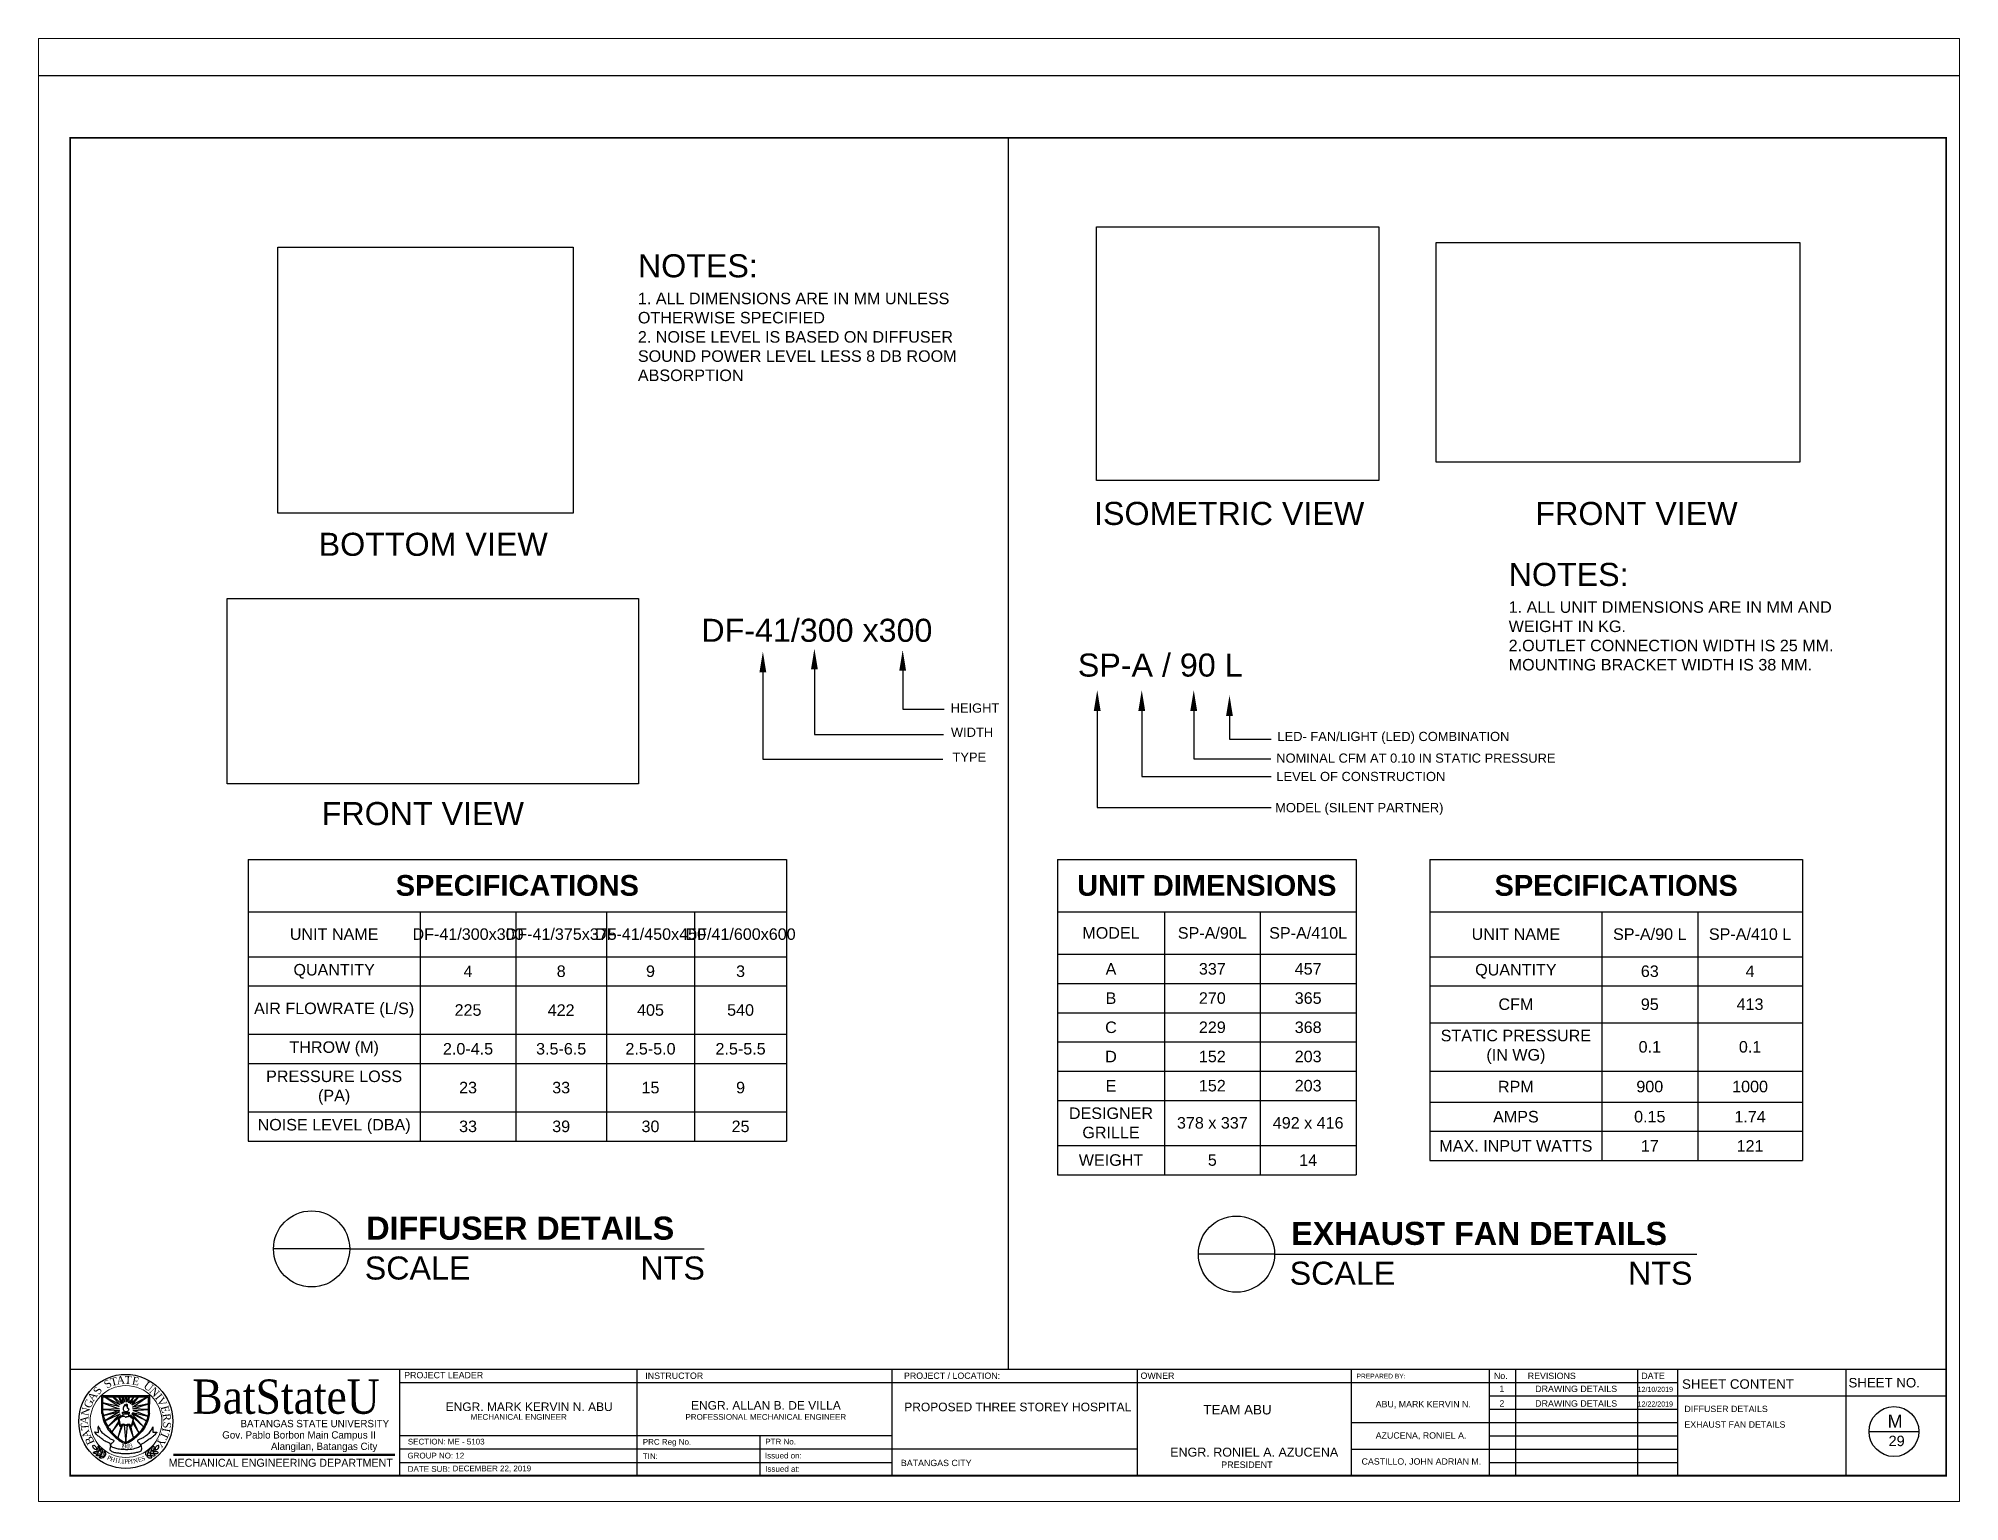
# Paper-space layout 'Layout1' of a CAD drawing. Header units: inches. Extents: x 1.05 to 9.45, y 0.8 to 7.2.
# The model-space entities are those that its viewports show. They can reach past a viewport. Long polylines and large blocks are cut down to what shows.
import ezdxf
from ezdxf import colors
from ezdxf.entities.mleader import LeaderData, LeaderLine
from ezdxf.enums import TextEntityAlignment as Align
from ezdxf.math import Vec2, Vec3

# ---------------------------------------------------------------- set-up
doc = ezdxf.new("R2010")
doc.units = ezdxf.units.IN
doc.header["$MEASUREMENT"] = 0
doc.layers.add('template', color=7, linetype='Continuous')
doc.styles.add('arial', font='arial.ttf')
doc.styles.add('CGOTHIC', font='GOTHIC.TTF')
doc.styles.add('GARAMOND', font='GARA.TTF')
picture_1 = doc.add_image_def('image1.png', size_in_pixel=(274, 247))
picture_2 = doc.add_image_def('image2.png', size_in_pixel=(433, 195))
picture_3 = doc.add_image_def('image3.png', size_in_pixel=(498, 448))
picture_4 = doc.add_image_def('image4.png', size_in_pixel=(713, 431))

psp = doc.layouts.get("Layout1")

msp = doc.modelspace()

# ---------------------------------------------------------------- texts
at = {"attachment_point": 1, "style": 'arial'}
for s, width, heights, insert, char_height in [('NOTES:\\P{\\H0.5x;1. ALL DIMENSIONS ARE IN MM UNLESS OTHERWISE SPECIFIED\\P2. NOISE LEVEL IS BASED ON DIFFUSER SOUND POWER LEVEL LESS 8 DB ROOM ABSORPTION}', 3.072624775464789, [1.656364629853305], (60.11244752817389, 35.36881248772174), 0.2), ('ISOMETRIC VIEW ', 2.641817863832955, [0], (64.06788148100259, 33.22074101061157), 0.2), ('FRONT VIEW', 2.641817863832955, [0], (67.89530196864911, 33.22037500832848), 0.2), ('BOTTOM VIEW ', 2.641817863832955, [0], (57.3442744824255, 32.95264291714641), 0.2), ('NOTES:\\P{\\H0.5x;1. ALL UNIT DIMENSIONS ARE IN MM AND WEIGHT IN KG.\\P2.OUTLET CONNECTION WIDTH IS 25 MM. MOUNTING BRACKET WIDTH IS 38 MM.}', 3.072624775464789, [1.656364629853305], (67.6632814329928, 32.6916214462001), 0.2), ('DF-41/300 x300', 2.653060464068432, [0], (60.66280197068413, 32.20676597281532), 0.2), ('SP-A / 90 L', 2.653060464068432, [0], (63.92728492166846, 31.90511284137938), 0.2), ('HEIGHT', 0.2, [0], (62.82417168760038, 31.47195619900453), 0.08), ('WIDTH', 0.6019956785757472, [0], (62.82700590077464, 31.26219136971787), 0.08), ('LED- FAN/LIGHT (LED) COMBINATION', 2.291184256944433, [0], (65.65812814104397, 31.22579087486913), 0.08), ('TYPE', 0.6019956785757472, [0], (62.84055234881426, 31.0457621266147), 0.08), ('NOMINAL CFM AT 0.10 IN STATIC PRESSURE', 2.541228746915806, [0], (65.64780749651563, 31.03788042514471), 0.08), ('LEVEL OF CONSTRUCTION', 1.529938109386734, [0], (65.64877345406246, 30.87863463794542), 0.08), ('FRONT VIEW', 2.321539277580314, [0], (57.37064441763245, 30.61710707394361), 0.2), ('MODEL (SILENT PARTNER)', 1.668851657067279, [0], (65.63837782415042, 30.60860921056393), 0.08), ('{\\fArial|b1|i0|c0|p34;DIFFUSER DETAILS}', 5.549897135456746, [0], (57.75766423732203, 27.0204719775116), 0.2), ('{\\fArial|b1|i0|c0|p34;EXHAUST FAN DETAILS}', 5.549897135456746, [0.2360657571164847], (65.77768240139144, 26.97525604616136), 0.2), ('SCALE                   NTS', 5.044561879278717, [0], (57.74403118413975, 26.6746246458929), 0.2), ('SCALE                          NTS', 5.044561879278717, [0], (65.76404934820917, 26.62940871454266), 0.2)]:
    msp.add_mtext_dynamic_manual_height_columns(s, width=width, gutter_width=1, heights=heights, dxfattribs=dict(at, insert=insert, char_height=char_height))
at = {"layer": 'template', "style": 'arial'}
for s, height, p in [('PROJECT LEADER', 0.05481516051081679, (58.085938708752, 25.61809326687905)), ('INSTRUCTOR', 0.05480365318206463, (60.17673379813323, 25.613212317827)), ('PROJECT / LOCATION:', 0.05480365318206463, (62.41967454912748, 25.613212317827)), ('PROJECT / LOCATION:', 0.05480365318206463, (62.41967454912748, 25.613212317827)), ('PROJECT / LOCATION:', 0.05480365318206463, (62.41967454912748, 25.613212317827)), ('OWNER', 0.05480365318206463, (64.47116390144396, 25.613212317827)), ('PREPARED BY: ', 0.04110273988654849, (66.34437043964726, 25.61639037461555)), ('No.', 0.05480365318206463, (67.53570597689134, 25.61180838437543)), ('REVISIONS', 0.05480365318206463, (67.82868934947959, 25.61180838437543)), ('DATE', 0.05480365318206463, (68.8131567260383, 25.61180838437543)), ('1', 0.05480365318206463, (67.58297937061934, 25.50010204405197)), ('DRAWING DETAILS', 0.05480365318206463, (67.89359552948667, 25.4992762073307)), ('12/10/2019', 0.0438429225456517, (68.78176074884283, 25.50013805903928)), ('SHEET CONTENT', 0.08220547977309696, (69.16694583543074, 25.52721758364646)), ('SHEET NO.', 0.08220547977309696, (70.61024992646793, 25.53863043218576)), ('ENGR. MARK KERVIN N. ABU', 0.07437126358779919, (58.44544219873154, 25.33384004862043)), ('ENGR. ALLAN B. DE VILLA', 0.07437126358779919, (60.57314783872783, 25.34602156921787)), ('PROPOSED THREE STOREY HOSPITAL', 0.07437126358779919, (62.42236483078875, 25.3323191691903)), ('TEAM ABU', 0.08288651421277934, (65.01565335171864, 25.30453898286655)), ('ABU, MARK KERVIN N.', 0.05480365318206463, (66.51021638799955, 25.36616290741768)), ('2', 0.05480365318206463, (67.58297937061934, 25.37311970776419)), ('DRAWING DETAILS', 0.05480365318206463, (67.89359552948667, 25.37229387104291)), ('12/22/2019', 0.0438429225456517, (68.78176074884283, 25.37315572275149)), ('DIFFUSER DETAILS', 0.05480365318206463, (69.18704836196304, 25.32517893632803)), ('MECHANICAL ENGINEER', 0.04958084239186611, (58.66113998041902, 25.25797663796147)), ('PROFESSIONAL MECHANICAL ENGINEER', 0.04958084239186611, (60.5252971181294, 25.25797663796147)), ('EXHAUST FAN DETAILS', 0.05480365318206463, (69.18704836196304, 25.18987319118441)), ('M', 0.112504446685946, (70.94858517078552, 25.18953306018767)), ('SECTION: ME - 5103', 0.04958084239186611, (58.11735994315694, 25.04391470825604)), ('PRC Reg No.', 0.04958084239186611, (60.15488850663093, 25.04151839751805)), ('PTR No.', 0.04958084239186611, (61.2174158028065, 25.0439147082561)), ('ENGR. RONIEL A. AZUCENA', 0.07758177730316146, (64.72800550850536, 24.93865956710858)), ('AZUCENA, RONIEL A.', 0.05480365318206463, (66.51021638799955, 25.09477162551403)), ('29', 0.09000355734875679, (70.95763912483064, 25.02970184691413)), ('GROUP NO: 12', 0.04958084239186611, (58.11402907322542, 24.92258482723281)), ('DATE SUB:', 0.04958084239186611, (58.11677797152322, 24.80660624853855)), ('DECEMBER 22, 2019', 0.04958084239186611, (58.50553600954851, 24.8113679293692)), ('TIN:', 0.04958084239186611, (60.15488850663689, 24.91849897200428)), ('Issued on:', 0.04958084239186611, (61.21408493287538, 24.92258482723262)), ('Issued at:', 0.04958084239186611, (61.21687207291217, 24.80660624853838)), ('BATANGAS CITY', 0.05480365318206463, (62.39309207358912, 24.85623038518242)), ('PRESIDENT', 0.05585887965827626, (65.17021459311502, 24.84053217786721)), ('CASTILLO, JOHN ADRIAN M.', 0.05480365318206463, (66.38763449491933, 24.86901251239769))]:
    msp.add_text(s, height=height, dxfattribs=at).set_placement(p)
at = {"layer": 'template'}
for s, height, style, width, p in [('BatStateU', 0.2974892545499386, 'GARAMOND', 0.9999999927252612, (57.06101791672791, 25.31027701949151)), ('Gov. Pablo Borbon Main Campus II', 0.063322209838045, 'CGOTHIC', 0.999999992725142, (57.17404124019237, 25.09546496060696)), ('BATANGAS STATE UNIVERSITY', 0.063322209838045, 'CGOTHIC', 0.999999992725142, (57.31087782686268, 25.19372842029106)), ('Alangilan, Batangas City', 0.063322209838045, 'CGOTHIC', 0.999999992725142, (57.39181119937069, 24.99648234838665))]:
    msp.add_text(s, height=height, dxfattribs=dict(at, style=style, width=width)).set_placement(p, align=Align.CENTER)
at = {"layer": 'template', "attachment_point": 1}
for s, insert, char_height, width, rotation in [('{\\fTimes New Roman|b0|i0|c0|p18;S}', (55.38279299898977, 25.50831875993874), 0.06798289785476969, 5.349098241559978, 56.11039181025814), ('{\\fTimes New Roman|b0|i0|c0|p18;S}', (55.47267669218314, 25.58309166783215), 0.06798289785476969, 5.349098241559977, 33.23179436628793), ('{\\fTimes New Roman|b0|i0|c0|p18;T}', (55.52959680247682, 25.61495479832417), 0.06798289785476969, 5.349098241559977, 14.447989898607076), ('{\\fTimes New Roman|b0|i0|c0|p18;A}', (55.58784429266581, 25.63243507980559), 0.06798289785476969, 5.349098241559978, 5.718517234941523), ('{\\fTimes New Roman|b0|i0|c0|p18;T}', (55.66286611046303, 25.63869217986724), 0.06798289785476969, 0.05755701549181833, 356.815033537973), ('{\\fTimes New Roman|b0|i0|c0|p18;E}', (55.73436084974611, 25.63350283973063), 0.06798289785476969, 5.349098241559977, 348.69044875446565), ('{\\fTimes New Roman|b0|i0|c0|p18;U}', (55.85910764870937, 25.59591498508593), 0.06798289785476969, 5.349098241559977, 323.5012554582918), ('{\\fTimes New Roman|b0|i0|c0|p18;N}', (55.9197887170252, 25.54954790410699), 0.06798289785476969, 5.349098241559978, 314.1356361302323), ('{\\fTimes New Roman|b0|i0|c0|p18;I}', (55.97389629188331, 25.4929402495406), 0.06798289785476969, 5.349098241559978, 308.6454006477478), ('{\\fTimes New Roman|b0|i0|c0|p18;N}', (55.28120468744902, 25.30065942686335), 0.06798289785476969, 5.349098241559978, 77.56161187675723), ('{\\fTimes New Roman|b0|i0|c0|p18;G}', (55.30349956284738, 25.37964938206978), 0.06798289785476969, 5.349098241559978, 65.93474426729648), ('{\\fTimes New Roman|b0|i0|c0|p18;A}', (55.33317358045701, 25.44939385469295), 0.06798289785476969, 5.349098241559978, 56.11039181025814), ('{\\fTimes New Roman|b0|i0|c0|p18;V}', (55.9975926805364, 25.46244384295688), 0.06798289785476969, 5.349098241559977, 298.2001729969106), ('{\\fTimes New Roman|b0|i0|c0|p18;E}', (56.03807639614274, 25.38824209535293), 0.06798289785476969, 5.349098241559977, 285.47867801445466), ('{\\fTimes New Roman|b0|i0|c0|p18;A}', (55.27566751268074, 25.2223400168283), 0.06798289785476969, 5.349098241559978, 85.53704899705247), ('{\\fTimes New Roman|b0|i0|c0|p18;T}', (55.28481506812648, 25.16448360757534), 0.06798289785476969, 5.349098241559977, 94.266521660718), ('{\\fTimes New Roman|b0|i0|c0|p18;A}', (55.30901571775547, 25.08650250363565), 0.06798289785476969, 5.349098241559978, 110.3667278636931), ('{\\fTimes New Roman|b0|i0|c0|p18;I}', (56.05855486077019, 25.17926620957434), 0.06798289785476969, 5.349098241559978, 259.81080118950536), ('{\\fTimes New Roman|b0|i0|c0|p18;R}', (56.05754681824374, 25.31764883873277), 0.06798289785476969, 5.349098241559977, 276.199548083418), ('{\\fTimes New Roman|b0|i0|c0|p18;S}', (56.06607334748242, 25.23797676185015), 0.06798289785476969, 5.349098241559977, 266.0585725361012), ('{\\fTimes New Roman|b0|i0|c0|p18;B}', (55.34174695498569, 25.03134832929337), 0.06798289785476969, 5.349098241559978, 115.18408197048826), ('{\\fTimes New Roman|b0|i0|c0|p18;1}', (55.63323563336064, 25.05025333162951), 0.03807042279867104, 5.349098241559977, 350.69674362398143), ('{\\fTimes New Roman|b0|i0|c0|p18;9}', (55.6479616243833, 25.04633688070681), 0.03807042279867107, 5.349098241559977, 359.89651961375097), ('{\\fTimes New Roman|b0|i0|c0|p18;0}', (55.6761846858787, 25.04554861673987), 0.03807042279867107, 5.349098241559977, 359.89651961375097), ('{\\fTimes New Roman|b0|i0|c0|p18;3}', (55.69676660856805, 25.04599885210525), 0.038070422798671, 5.349098241559973, 14.572685391935561), ('{\\fTimes New Roman|b0|i0|c0|p18;Y}', (56.02296117598701, 25.07183299102386), 0.06798289785476969, 5.349098241559977, 237.49397808523273), ('{\\fTimes New Roman|b0|i0|c0|p18;T}', (56.05008537910066, 25.13522590276262), 0.06798289785476969, 5.349098241559977, 245.97798613378282), ('{\\fTimes New Roman|b0|i0|c0|p18;P}', (55.52115001392275, 24.95221966008328), 0.03807042279867107, 5.349098241559977, 333.24497493074), ('{\\fTimes New Roman|b0|i0|c0|p18;P}', (55.52220842734624, 24.95221966008328), 0.03807042279867107, 5.349098241559977, 333.24497493074), ('{\\fTimes New Roman|b0|i0|c0|p18;H}', (55.54498393849059, 24.93875769338033), 0.03807042279867104, 5.349098241559977, 342.3689301798386), ('{\\fTimes New Roman|b0|i0|c0|p18;I}', (55.58376973019119, 24.92617075272497), 0.03807042279867104, 5.349098241559977, 350.74463181541375), ('{\\fTimes New Roman|b0|i0|c0|p18;L}', (55.60724181710685, 24.92268263070767), 0.03807042279867104, 5.349098241559977, 350.69674362398143), ('{\\fTimes New Roman|b0|i0|c0|p18;I}', (55.63897658247322, 24.9167236758812), 0.03807042279867104, 5.349098241559977, 357.8325323784422), ('{\\fTimes New Roman|b0|i0|c0|p18;P}', (55.6580907760071, 24.91496443469393), 0.03807042279867107, 5.349098241559977, 359.89651961375097), ('{\\fTimes New Roman|b0|i0|c0|p18;P}', (55.68211495324755, 24.9137259176471), 0.03807042279867107, 5.349098241559977, 7.516181028244294), ('{\\fTimes New Roman|b0|i0|c0|p18;I}', (55.71122669116033, 24.91509950172741), 0.03807042279867104, 5.349098241559977, 9.039111674845223), ('{\\fTimes New Roman|b0|i0|c0|p18;N}', (55.73085228731048, 24.91682537954046), 0.03807042279867104, 5.349098241559973, 12.924469197241866), ('{\\fTimes New Roman|b0|i0|c0|p18;E}', (55.7710101072754, 24.92695857599015), 0.038070422798671, 5.349098241559973, 14.572685391935561), ('{\\fTimes New Roman|b0|i0|c0|p18;S}', (55.80329396149159, 24.93626401466347), 0.038070422798671, 5.349098241559973, 14.572685391935561)]:
    msp.add_mtext(s, dxfattribs=dict(at, insert=insert, char_height=char_height, width=width, rotation=rotation))
at = {"layer": 'template', "linetype": 'Continuous', "lineweight": 0, "insert": (56.04334247071063, 24.91985230020825), "char_height": 0.0692256671773448, "width": 2.197337716831895, "attachment_point": 1}
msp.add_mtext('{\\fCentury Gothic|b0|i0|c0|p34;\\C7;MECHANICAL ENGINEERING DEPARTMENT}', dxfattribs=at)

# ---------------------------------------------------------------- blocks, each defined once
blk = doc.blocks.new('*T1')
at = {"color": 0, "linetype": 'ByBlock', "lineweight": -2, "transparency": 16777216}
for p, q in [((0, 0), (4.668264921822953, 0)), ((0, 0), (0, -2.442978626648479)), ((4.668264921822953, 0), (4.668264921822953, -2.442978626648479)), ((0, -0.4533333333333331), (4.668264921822953, -0.4533333333333331)), ((1.491189802912743, -0.4533333333333331), (1.491189802912743, -2.442978626648479)), ((2.322251248176514, -0.4533333333333331), (2.322251248176514, -2.442978626648479)), ((3.106150662403735, -0.4533333333333331), (3.106150662403735, -2.442978626648479)), ((3.871483253006772, -0.4533333333333331), (3.871483253006772, -2.442978626648479)), ((0, -0.8438881309686224), (4.668264921822953, -0.8438881309686224)), ((0, -1.097221464301956), (4.668264921822953, -1.097221464301956)), ((0, -1.516766712141884), (4.668264921822953, -1.516766712141884)), ((0, -1.770100045475218), (4.668264921822953, -1.770100045475218)), ((0, -2.189645293315145), (4.668264921822953, -2.189645293315145)), ((0, -2.442978626648479), (4.668264921822953, -2.442978626648479))]:
    blk.add_line(p, q, dxfattribs=at)
at = {"color": 0, "transparency": 16777216, "attachment_point": 5, "style": 'arial'}
for s, insert, char_height, width in [('{\\fArial|b1|i0|c0|p34;SPECIFICATIONS}', (2.334132460911476, -0.2266666666666666), 0.18, 4.548264921822953), ('UNIT NAME', (0.7455949014563714, -0.6486107321509778), 0.1, 1.371189802912743), ('DF-41/300x300', (1.906720525544628, -0.6486107321509778), 0.1, 0.7110614452637708), ('DF-41/375x375', (2.714200955290124, -0.6486107321509778), 0.1, 0.6638994142272213), ('DF-41/450x450', (3.488816957705254, -0.6486107321509778), 0.1, 0.6453325906030375), ('DF/41/600x600', (4.269874087414863, -0.6486107321509778), 0.1, 0.6767816688161804), ('QUANTITY', (0.7455949014563714, -0.9705547976352875), 0.1, 1.371189802912743), ('4', (1.906720525544628, -0.9705547976352875), 0.1, 0.7110614452637708), ('8', (2.714200955290124, -0.9705547976352875), 0.1, 0.6638994142272213), ('9', (3.488816957705254, -0.9705547976352875), 0.1, 0.6453325906030375), ('3', (4.269874087414863, -0.9705547976352875), 0.1, 0.6767816688161804), ('AIR FLOWRATE (L/S)', (0.7455949014563714, -1.30699408822192), 0.1, 1.371189802912743), ('225', (1.906720525544628, -1.30699408822192), 0.1, 0.7110614452637708), ('422', (2.714200955290124, -1.30699408822192), 0.1, 0.6638994142272213), ('405', (3.488816957705254, -1.30699408822192), 0.1, 0.6453325906030375), ('540', (4.269874087414863, -1.30699408822192), 0.1, 0.6767816688161804), ('THROW (M)', (0.7455949014563714, -1.643433378808549), 0.1, 1.371189802912743), ('2.0-4.5', (1.906720525544628, -1.643433378808549), 0.1, 0.7110614452637708), ('3.5-6.5', (2.714200955290124, -1.643433378808549), 0.1, 0.6638994142272213), ('2.5-5.0', (3.488816957705254, -1.643433378808549), 0.1, 0.6453325906030375), ('2.5-5.5', (4.269874087414863, -1.643433378808549), 0.1, 0.6767816688161804), ('PRESSURE LOSS (PA)', (0.7455949014563714, -1.979872669395178), 0.1, 1.371189802912743), ('23', (1.906720525544628, -1.979872669395178), 0.1, 0.7110614452637708), ('33', (2.714200955290124, -1.979872669395178), 0.1, 0.6638994142272213), ('15', (3.488816957705254, -1.979872669395178), 0.1, 0.6453325906030375), ('9', (4.269874087414863, -1.979872669395178), 0.1, 0.6767816688161804), ('NOISE LEVEL (DBA)', (0.7455949014563714, -2.31631195998181), 0.1, 1.371189802912743), ('33', (1.906720525544628, -2.31631195998181), 0.1, 0.7110614452637708), ('39', (2.714200955290124, -2.31631195998181), 0.1, 0.6638994142272213), ('30', (3.488816957705254, -2.31631195998181), 0.1, 0.6453325906030375), ('25', (4.269874087414863, -2.31631195998181), 0.1, 0.6767816688161804)]:
    blk.add_mtext(s, dxfattribs=dict(at, insert=insert, char_height=char_height, width=width))
blk = doc.blocks.new('*T2')
at = {"color": 0, "linetype": 'ByBlock', "lineweight": -2, "transparency": 16777216}
for p, q in [((0, 0), (2.588644764902995, 0)), ((0, 0), (0, -2.735132429377579)), ((2.588644764902995, 0), (2.588644764902995, -2.735132429377579)), ((0, -0.4533333333333331), (2.588644764902995, -0.4533333333333331)), ((0.9265218743754531, -0.4533333333333331), (0.9265218743754531, -2.735132429377579)), ((1.757583319639224, -0.4533333333333331), (1.757583319639224, -2.735132429377579)), ((0, -0.8233498009100906), (2.588644764902995, -0.8233498009100906)), ((0, -1.076683134243424), (2.588644764902995, -1.076683134243424)), ((0, -1.330016467576758), (2.588644764902995, -1.330016467576758)), ((0, -1.583349800910092), (2.588644764902995, -1.583349800910092)), ((0, -1.836683134243426), (2.588644764902995, -1.836683134243426)), ((0, -2.09001646757676), (2.588644764902995, -2.09001646757676)), ((0, -2.481799096044245), (2.588644764902995, -2.481799096044245)), ((0, -2.735132429377579), (2.588644764902995, -2.735132429377579))]:
    blk.add_line(p, q, dxfattribs=at)
at = {"color": 0, "transparency": 16777216, "attachment_point": 5, "style": 'arial'}
for s, insert, char_height, width in [('{\\fArial|b1|i0|c0|p34;UNIT DIMENSIONS}', (1.294322382451497, -0.2266666666666666), 0.18, 2.468644764902995), ('MODEL', (0.4632609371877265, -0.6383415671217136), 0.1, 0.8065218743754531), ('SP-A/90L', (1.342052597007338, -0.6383415671217136), 0.1, 0.7110614452637708), ('SP-A/410L', (2.173114042271109, -0.6383415671217136), 0.1, 0.7110614452637708), ('A', (0.4632609371877265, -0.9500164675767557), 0.1, 0.8065218743754531), ('337', (1.342052597007338, -0.9500164675767557), 0.1, 0.7110614452637708), ('457', (2.173114042271109, -0.9500164675767557), 0.1, 0.7110614452637708), ('B', (0.4632609371877265, -1.20334980091009), 0.1, 0.8065218743754531), ('270', (1.342052597007338, -1.20334980091009), 0.1, 0.7110614452637708), ('365', (2.173114042271109, -1.20334980091009), 0.1, 0.7110614452637708), ('C', (0.4632609371877265, -1.456683134243423), 0.1, 0.8065218743754531), ('229', (1.342052597007338, -1.456683134243423), 0.1, 0.7110614452637708), ('368', (2.173114042271109, -1.456683134243423), 0.1, 0.7110614452637708), ('D', (0.4632609371877265, -1.710016467576757), 0.1, 0.8065218743754531), ('152', (1.342052597007338, -1.710016467576757), 0.1, 0.7110614452637708), ('203', (2.173114042271109, -1.710016467576757), 0.1, 0.7110614452637708), ('E', (0.4632609371877265, -1.963349800910091), 0.1, 0.8065218743754531), ('152', (1.342052597007338, -1.963349800910091), 0.1, 0.7110614452637708), ('203', (2.173114042271109, -1.963349800910091), 0.1, 0.7110614452637708), ('DESIGNER GRILLE', (0.4632609371877265, -2.285907781810501), 0.1, 0.8065218743754531), ('378 x 337', (1.342052597007338, -2.285907781810504), 0.1, 0.7110614452637708), ('492 x 416', (2.173114042271109, -2.285907781810504), 0.1, 0.7110614452637708), ('WEIGHT', (0.4632609371877265, -2.60846576271091), 0.1, 0.8065218743754531), ('5', (1.342052597007338, -2.60846576271091), 0.1, 0.7110614452637708), ('14', (2.173114042271109, -2.60846576271091), 0.1, 0.7110614452637708)]:
    blk.add_mtext(s, dxfattribs=dict(at, insert=insert, char_height=char_height, width=width))
blk = doc.blocks.new('*T3')
at = {"color": 0, "linetype": 'ByBlock', "lineweight": -2, "transparency": 16777216}
for p, q in [((0, 0), (3.230287793459325, 0)), ((0, 0), (0, -2.612104208419613)), ((3.230287793459325, 0), (3.230287793459325, -2.612104208419613)), ((0, -0.4533333333333331), (3.230287793459325, -0.4533333333333331)), ((1.491189802912743, -0.4533333333333331), (1.491189802912743, -2.612104208419613)), ((2.322251248176514, -0.4533333333333331), (2.322251248176514, -2.612104208419613)), ((0, -0.8438881309686224), (3.230287793459325, -0.8438881309686224)), ((0, -1.097221464301956), (3.230287793459325, -1.097221464301956)), ((0, -1.416538007742602), (3.230287793459325, -1.416538007742602)), ((0, -1.836015042758518), (3.230287793459325, -1.836015042758518)), ((0, -2.105437541752945), (3.230287793459325, -2.105437541752945)), ((0, -2.358770875086279), (3.230287793459325, -2.358770875086279)), ((0, -2.612104208419613), (3.230287793459325, -2.612104208419613))]:
    blk.add_line(p, q, dxfattribs=at)
at = {"color": 0, "transparency": 16777216, "attachment_point": 5, "style": 'arial'}
for s, insert, char_height, width in [('{\\fArial|b1|i0|c0|p34;SPECIFICATIONS}', (1.615143896729663, -0.2266666666666666), 0.18, 3.110287793459325), ('UNIT NAME', (0.7455949014563714, -0.6486107321509778), 0.1, 1.371189802912743), ('SP-A/90 L', (1.906720525544628, -0.6486107321509778), 0.1, 0.7110614452637708), ('SP-A/410 L', (2.77626952081792, -0.6486107321509778), 0.1, 0.7880365452828119), ('QUANTITY', (0.7455949014563714, -0.9705547976352875), 0.1, 1.371189802912743), ('63', (1.906720525544628, -0.9705547976352875), 0.1, 0.7110614452637708), ('4', (2.77626952081792, -0.9705547976352875), 0.1, 0.7880365452828119), ('CFM', (0.7455949014563714, -1.256879736022277), 0.1, 1.371189802912743), ('95', (1.906720525544628, -1.256879736022277), 0.1, 0.7110614452637708), ('413', (2.77626952081792, -1.256879736022277), 0.1, 0.7880365452828119), ('STATIC PRESSURE (IN WG)', (0.7455949014563714, -1.62627652525056), 0.1, 1.371189802912743), ('0.1', (1.906720525544628, -1.62627652525056), 0.1, 0.7110614452637708), ('0.1', (2.77626952081792, -1.62627652525056), 0.1, 0.7880365452828119), ('RPM', (0.7455949014563714, -1.97072629225573), 0.1, 1.371189802912743), ('900', (1.906720525544628, -1.97072629225573), 0.1, 0.7110614452637708), ('1000', (2.77626952081792, -1.97072629225573), 0.1, 0.7880365452828119), ('AMPS', (0.7455949014563714, -2.23210420841961), 0.1, 1.371189802912743), ('0.15', (1.906720525544628, -2.23210420841961), 0.1, 0.7110614452637708), ('1.74', (2.77626952081792, -2.23210420841961), 0.1, 0.7880365452828119), ('MAX. INPUT WATTS', (0.7455949014563714, -2.485437541752944), 0.1, 1.371189802912743), ('17', (1.906720525544628, -2.485437541752944), 0.1, 0.7110614452637708), ('121', (2.77626952081792, -2.485437541752944), 0.1, 0.7880365452828119)]:
    blk.add_mtext(s, dxfattribs=dict(at, insert=insert, char_height=char_height, width=width))

# ---------------------------------------------------------------- linework, layer by layer
for p, q in [((54.10454553039227, 36.92036558097482), (72.00027462474281, 36.92036558097482)), ((63.32355748808803, 36.37807075993408), (63.32355748808803, 25.69597048535582)), ((62.00302613771299, 31.20345134974554), (62.762760480918, 31.20345134974554)), ((61.55615972622417, 30.98793161131377), (62.75762398213509, 30.98793161131377)), ((65.29236804522083, 30.99098931650972), (65.60210442588716, 30.99098931650972)), ((64.84164235994805, 30.83786205695625), (65.60239849885261, 30.83786205695625)), ((64.45558597024251, 30.56874210015286), (65.60239849885261, 30.56874210015286)), ((57.61309014863387, 26.7402755659509), (56.95254321317348, 26.7402755659509)), ((57.61309014863387, 26.7402755659509), (60.6856893316922, 26.7402755659509)), ((65.63310831270329, 26.69505963460066), (64.9725613772429, 26.69505963460066)), ((65.63310831270329, 26.69505963460066), (69.29398101919111, 26.69505963460066))]:
    msp.add_line(p, q)
for centre in [(57.28281668090367, 26.7402755659509), (65.30283484497309, 26.69505963460066)]:
    msp.add_circle(centre, 0.3302734677301942)
at = {"layer": 'template'}
for p, q in [((55.18913517247421, 25.69597048535582), (71.45797980370173, 25.69597048535582)), ((58.04563406314674, 25.69616429299811), (58.04563406314674, 24.7729615896582)), ((58.04563406314674, 25.69597048535582), (58.04563406314674, 24.7729615896582)), ((60.10231971773032, 25.69616429299811), (60.10231971773032, 24.7729615896582)), ((60.10231971773032, 25.69597048535582), (60.10231971773032, 24.7729615896582)), ((62.31785000777131, 24.7729615896582), (62.31785000777131, 25.69597048535582)), ((64.4406672164908, 25.69597048535582), (64.4406672164908, 24.7729615896582)), ((66.29783130843367, 25.69597048535582), (66.29783130843367, 24.7729615896582)), ((67.49284024807343, 25.69597048535582), (67.49284024807343, 24.7729615896582)), ((67.7235924719975, 25.69597048535582), (67.7235924719975, 24.7729615896582)), ((68.78078834465646, 25.69597048535582), (68.78078834465646, 24.7729615896582)), ((69.12691668054327, 25.69597048535582), (69.12691668054327, 24.7729615896582)), ((70.58607731383466, 25.69597048535582), (70.58607731383466, 24.7729615896582)), ((58.04563406314674, 25.58059437339375), (68.24323852218589, 25.58059437339375)), ((67.9261978725005, 25.58059437339375), (69.12691668054327, 25.5805943733937)), ((55.46426418571394, 25.46952618452253), (55.88096702554094, 25.46874600977742)), ((55.46426418571394, 25.31331051884971), (55.46426418571394, 25.46952618452253)), ((55.61293952294812, 25.37292898638444), (55.46914774783062, 25.40421221345523)), ((55.46914774783062, 25.40421221345523), (55.61293952294812, 25.3543543972472)), ((55.47309939484433, 25.45815972712072), (55.86926031894836, 25.45815972712072)), ((55.47309939484433, 25.31954074915436), (55.47309939484433, 25.45815972712072)), ((55.6168519314312, 25.33871292944963), (55.47785203821599, 25.29644088277005)), ((55.47785203821599, 25.29644088277005), (55.61783016979723, 25.32698160999525)), ((55.61293952294812, 25.3543543972472), (55.47795134814322, 25.34848902899563)), ((55.47795134814322, 25.34848902899563), (55.6168519314312, 25.33871292944963)), ((55.62272136162676, 25.38661523427283), (55.48968911857327, 25.45815972712072)), ((55.48968911857327, 25.45815972712072), (55.61293952294812, 25.37292898638444)), ((55.61783016979723, 25.32698160999525), (55.49126834103294, 25.24924559153806)), ((55.56892152138641, 25.45815972712072), (55.56305263617048, 25.45211451827774)), ((55.56305263617048, 25.45211451827774), (55.62272136162676, 25.38661523427283)), ((55.63348089368981, 25.39639133381897), (55.56892152138641, 25.45815972712072)), ((55.6139177613145, 25.45815972712072), (55.60902656948423, 25.45815972712072)), ((55.60902656948423, 25.45815972712072), (55.63348089368981, 25.39639133381897)), ((55.64815392419831, 25.40323460350041), (55.6139177613145, 25.45815972712072)), ((55.64815392419831, 25.45815972712072), (55.63779833982659, 25.45493406953651)), ((55.63779833982659, 25.45493406953651), (55.64815392419831, 25.40323460350041)), ((55.66282640972616, 25.41105548313724), (55.64815392419831, 25.45815972712072)), ((55.66673936318767, 25.45815972712072), (55.66282640972616, 25.41105548313724)), ((55.68043361035126, 25.45815972712072), (55.66673936318767, 25.45815972712072)), ((55.69804081097698, 25.45815972712072), (55.68043361035126, 25.41203309309146)), ((55.68043361035126, 25.41203309309146), (55.68043361035126, 25.45815972712072)), ((55.74108057417283, 25.45815972712072), (55.69804081097698, 25.4051898234099)), ((55.69804081097698, 25.4051898234099), (55.70488793455695, 25.45815972712072)), ((55.70488793455695, 25.45815972712072), (55.69804081097698, 25.45815972712072)), ((55.78607681410091, 25.45815972712072), (55.71271329650409, 25.3954137238639)), ((55.71271329650409, 25.3954137238639), (55.74108057417283, 25.45815972712072)), ((55.86041802508566, 25.45815972712072), (55.72347337354722, 25.38563762431801)), ((55.72347337354722, 25.38563762431801), (55.78607681410091, 25.45815972712072)), ((55.73032049712805, 25.36706332665742), (55.86041802508566, 25.45815972712072)), ((55.86926031894836, 25.39736894377313), (55.73032049712805, 25.36706332665742)), ((55.73423345059194, 25.35239917733736), (55.86926031894836, 25.39736894377313)), ((55.86926031894836, 25.34653380908646), (55.73423345059194, 25.35239917733736)), ((55.73618938234364, 25.33871292944963), (55.86926031894836, 25.34653380908646)), ((55.86323042964085, 25.29071956950199), (55.73618938234364, 25.33871292944963)), ((55.86926031894836, 25.3183657039898), (55.86926031894836, 25.45815972712072)), ((55.87809552807698, 25.31331051884971), (55.88096702554094, 25.46874600977742)), ((67.49284024807343, 25.46521826143143), (69.43255379305049, 25.46521826143143)), ((67.49284024807343, 25.34984214946943), (69.12691668054327, 25.34984214946917)), ((68.82659160641043, 25.46521826143143), (71.45797980370185, 25.46521826143143)), ((55.4348416423968, 25.14806571671923), (55.43293115841914, 25.19775391595229)), ((55.49126834103294, 25.24924559153806), (55.62272136162676, 25.30938492228802)), ((55.62272136162676, 25.30938492228802), (55.515254555002, 25.1995816996263)), ((55.515254555002, 25.1995816996263), (55.63250320030511, 25.29765360283338)), ((55.60804833111933, 25.24290802832818), (55.55189279207463, 25.14998352667894)), ((55.55189279207463, 25.14998352667894), (55.61000480785071, 25.2282438790098)), ((55.60190280201533, 25.27205808920172), (55.61584807902398, 25.20799272086277)), ((55.60266084068127, 25.10249341794421), (55.64717568583183, 25.21358002116648)), ((55.63054672357288, 25.20380392162102), (55.60266084068127, 25.10249341794421)), ((55.61271117649869, 25.27069471126777), (55.6231676999119, 25.21112783495673)), ((55.64626904985374, 25.3107541771563), (55.64626904985374, 25.29256968129861)), ((55.65891345626261, 25.21064719130297), (55.67117985689555, 25.05961909304316)), ((55.67117985689555, 25.05961909304316), (55.68630249556588, 25.21162480125725)), ((55.69662366237378, 25.30858229749223), (55.69662366237378, 25.29040489026309)), ((55.69901904934187, 25.21064719130297), (55.73845950495064, 25.10149909888901)), ((55.82576936881156, 25.19737495041557), (55.71173505813834, 25.30058643269669)), ((55.73845950495064, 25.10149909888901), (55.71662624996651, 25.20478153157527)), ((55.73452937450986, 25.26546942395251), (55.71989013273679, 25.21008260260789)), ((55.85071589638113, 25.24824483572744), (55.72347337354722, 25.30938492228802)), ((55.72347337354722, 25.30938492228802), (55.82576936881156, 25.19737495041557)), ((55.72564130236071, 25.20694748851389), (55.7427224856807, 25.27253997624149)), ((55.73032049712805, 25.32111595026726), (55.85071589638113, 25.24824483572744)), ((55.73032049712805, 25.32111595026726), (55.86323042964085, 25.29071956950199)), ((55.73129873549493, 25.23410953873708), (55.78603070880757, 25.14512244771155)), ((55.78603070880757, 25.14512244771155), (55.73716762070927, 25.24681846814702)), ((55.90496163289487, 25.19818025094728), (55.90699582820099, 25.14939647678321)), ((66.29783130843367, 25.23446603750685), (68.24323852218652, 25.23446603750685)), ((67.9261978725005, 25.23446603750685), (69.12691668054327, 25.23446603750685)), ((70.78814306638685, 25.15585620616165), (71.22080348624559, 25.15585620616165)), ((55.40169026395114, 25.15494178305872), (55.4348416423968, 25.14806571671923)), ((55.90699582820099, 25.14939647678321), (55.93954132500198, 25.15046570486047)), ((58.04563406314674, 25.12089732574129), (62.31785000777131, 25.12089732574129)), ((58.04563406314674, 25.00491874704688), (64.4406672164908, 25.00491874704622)), ((61.17018363898029, 25.12089732574129), (61.17018363898029, 24.77296158965789)), ((66.29783130843367, 25.00371381358267), (68.24323852218652, 25.00371381358267)), ((67.49284024807343, 25.11908992554482), (69.12691668054327, 25.11908992554453)), ((67.9261978725005, 25.00371381358267), (69.12691668054327, 25.00371381358267)), ((58.04563406314674, 24.88894016835238), (59.9084662739146, 24.88894016835238)), ((58.04563406314674, 24.88894016835238), (62.31785000777069, 24.88894016835232)), ((60.10231971773032, 24.88894016835238), (61.96515192849779, 24.88894016835238)), ((67.49284024807343, 24.88833770162026), (69.12691668054327, 24.88833770162026))]:
    msp.add_line(p, q, dxfattribs=at)
at = {"layer": 'template', "linetype": 'Continuous', "ltscale": 0.5}
msp.add_line((60.10231971773032, 25.69597048535582), (60.10231971773032, 24.7729615896582), dxfattribs=at)
at = {"layer": 'template', "linetype": 'Continuous', "lineweight": 50}
msp.add_line((56.08401691542423, 24.95473007061952), (58.00570454467839, 24.95473007061952), dxfattribs=at)
at = {"layer": 'template', "linetype": 'Continuous', "const_width": 0.01538348159496552}
msp.add_lwpolyline([(55.18913517247421, 24.7729615896582), (71.45797980370185, 24.7729615896582), (71.45797980370185, 36.37807075993408), (55.18913517247421, 36.37807075993408)], close=True, dxfattribs=at)
at = {"layer": 'template'}
for centre, radius in [((55.67191552795941, 25.24425895211346), 0.4078973871286183), ((71.00447327631576, 25.15585620616165), 0.2163302099292027)]:
    msp.add_circle(centre, radius, dxfattribs=at)
at = {"layer": 'template', "lineweight": 20}
for centre, radius in [((55.67191552795941, 25.24425895211346), 0.4078973871286183), ((55.67337749290766, 25.24308244496553), 0.3115138114133634)]:
    msp.add_circle(centre, radius, dxfattribs=at)
at = {"layer": 'template'}
for points, end_tangent in [([(55.64377065334838, 25.32330843150698), (55.6595821462202, 25.322442748274), (55.67604379974608, 25.32179334011073), (55.68709053605517, 25.32200961518095), (55.6968369510592, 25.32309215643659), (55.70225241325443, 25.32265902334439), (55.7024687701533, 25.31746375804034), (55.7024687701533, 25.31313446744509), (55.70051937815487, 25.30923801846672), (55.69597097848953, 25.30858861030345), (55.68687363417661, 25.30772263559436), (55.6710621413045, 25.30772263559436), (55.65221783700827, 25.30728979397765), (55.64745308044428, 25.31010370170049), (55.64203816322879, 25.31356730906217), (55.64355429644939, 25.3235249980537), (55.64355429644939, 25.32460724783335)], (-0.9999999999999999, 0)), ([(55.61271117649858, 25.27069471126777), (55.6263046024352, 25.27800988032928), (55.63571531001332, 25.2863699902625), (55.64512601759014, 25.28898277965826), (55.65453727014688, 25.29002772053102), (55.66394797772381, 25.2863699902625), (55.66760751567637, 25.281667610597), (55.67126759860986, 25.2790548212015), (55.67649558782546, 25.2837574923432), (55.68852056250034, 25.2863699902625), (55.70002290174875, 25.28846016348439), (55.7125705118508, 25.2827125514701), (55.72093594857199, 25.2743521500606), (55.73139192700461, 25.27069471126777), (55.73452937450946, 25.27226226831494), (55.73452937450946, 25.26546942395251)], (0, -0.9999999999999999))]:
    msp.add_spline(points, degree=3, dxfattribs=dict(at, end_tangent=end_tangent))
at = {"layer": 'template', "start_tangent": (-0.9999999999999999, 0)}
msp.add_spline([(55.66997327208094, 25.32686793441866), (55.65762730442771, 25.33357858259521), (55.65112951276467, 25.34375254665762), (55.65112951276467, 25.35500905197589), (55.65112951276467, 25.36366792464111), (55.65372852043407, 25.36821378178192), (55.65632807308378, 25.37687265444783), (55.66022685707691, 25.37600667973917), (55.66152608842157, 25.38466555240467), (55.66412564107156, 25.39115963403455), (55.66759116628975, 25.38639721034702), (55.6743053148503, 25.38033626181019), (55.67950387516834, 25.38033626181019), (55.67907061639352, 25.3872631850563), (55.67668796562282, 25.39354070014017), (55.67712122439769, 25.39570549117576), (55.68340265916174, 25.3902936593253), (55.68340265916174, 25.38531496056737), (55.68448553360849, 25.38055253688026), (55.68448553360849, 25.37535727157581), (55.68253614161256, 25.36734780707269), (55.68730144315612, 25.35998775073296), (55.69314961914682, 25.36020431727974), (55.69683150126303, 25.35067976138035), (55.69574862681611, 25.34288657194856), (55.69011735270198, 25.33227976626938), (55.68470243548694, 25.32773361765237), (55.67798774194631, 25.32643480132595), (55.66975691518383, 25.32643480132595), (55.67019017395842, 25.32643480132595)], degree=3, dxfattribs=at)
at = {"layer": 'template'}
for points, knots in [([(55.93954132499238, 25.15046570486047), (55.94025651531058, 25.15048920124821), (55.94463710075127, 25.14966406227481), (55.91982238365171, 25.12639634007025), (55.90465161157562, 25.10641192287335), (55.87356734221765, 25.0891903121221), (55.8449178991001, 25.06990359193577), (55.82395381987556, 25.05302077542567), (55.80131812004061, 25.04562186084354), (55.80593691813863, 25.02209887643145), (55.81154415665554, 25.00335343497594), (55.79828219949434, 24.98044451006337), (55.77094568210134, 24.97527355389574), (55.73530476184288, 24.9660310407682), (55.69148124189996, 24.96268510752524), (55.64861747420059, 24.96162677472492), (55.61057277277996, 24.96745496579652), (55.57701269067041, 24.9710305303735), (55.55277439407377, 24.97972675575165), (55.53963083067651, 24.98963943675381), (55.53490161707521, 24.99851522223716), (55.53876747360988, 25.01450241783033), (55.54214085445693, 25.03030875040489), (55.53668508114185, 25.05757834496399), (55.49790583751451, 25.06558009590896), (55.46833861914763, 25.0906389515412), (55.44079918634452, 25.11193916390107), (55.41727877967412, 25.1280037090682), (55.4093033042459, 25.14375465315434), (55.39639219544335, 25.1559215645317), (55.40142312845933, 25.15525458304834), (55.40670395500445, 25.15390187238512)], [1.525095656157899, 1.525095656157899, 1.525095656157899, 1.525095656157899, 1.532073439714945, 1.584611653445307, 1.633557699203474, 1.698069394868759, 1.768711422982009, 1.823631015308407, 1.856154234178382, 1.874433490199606, 1.942755212561803, 1.959564091195693, 2.013837299675208, 2.081715660362138, 2.16866491017215, 2.253261208395837, 2.318126109263639, 2.380395805849081, 2.439478836986802, 2.457200355228811, 2.47009170078436, 2.492272387439186, 2.543517825134331, 2.560296933448299, 2.63925905372425, 2.721631091937967, 2.780104208351207, 2.83264790874378, 2.871086442014402, 2.885372415228334, 2.911144755596124, 2.911144755596124, 2.911144755596124, 2.911144755596124]), ([(55.43587074902626, 25.20295106332418), (55.42677794131862, 25.20295106332418), (55.44889004189895, 25.17355560473661), (55.45928714020829, 25.15314962971425), (55.48739282418853, 25.12818737729254), (55.5189250926839, 25.10976841111111), (55.53944296384884, 25.08895375374945), (55.57246384601723, 25.08364299714998), (55.56462487227424, 25.06694903060026), (55.55606165573744, 25.0579649813964), (55.54461738820476, 25.0510139637469), (55.53575347729185, 25.03328499586465), (55.56362586812736, 25.01750076075931), (55.595456032919, 25.00834340842303), (55.6348367178806, 25.00150324000154), (55.66717054400334, 25.00191674299419), (55.70516910274091, 25.00127028300352), (55.74749803939994, 25.00634712498416), (55.78261856042957, 25.02063343890649), (55.80182527884796, 25.03200525650275), (55.80186914626762, 25.04428901942746), (55.7915405199937, 25.0517986677414), (55.78493458789916, 25.06096483046577), (55.77300922862429, 25.06720046029725), (55.77664474649106, 25.07950948750304), (55.7875749835892, 25.0925560510355), (55.8124133172924, 25.09652388555668), (55.83826335188206, 25.11492893928409), (55.86281819723587, 25.13176051073012), (55.88123464860445, 25.15039392508885), (55.89259693226251, 25.16731516893393), (55.90260194758804, 25.17990316799382), (55.90498076266198, 25.19599499380627), (55.90496163289487, 25.19818025094597)], [0, 0, 0, 0, 0.05015677469219555, 0.09732988766647072, 0.1694151139278983, 0.2384692306494788, 0.2973822676683504, 0.3451903182396956, 0.3616090209925562, 0.3847529242964197, 0.4154017067456758, 0.4352101649147582, 0.4800821809355452, 0.5490858808861575, 0.6375930781833767, 0.6923967532031811, 0.7281811549174904, 0.8475461255036302, 0.9203779007532701, 0.9448798244669602, 0.9592911423911742, 0.9797220685047265, 1.010309388920202, 1.0239692014398, 1.04625377209704, 1.066064239801861, 1.119080784730223, 1.173808363987066, 1.241086004031144, 1.282544166848485, 1.318293235418971, 1.350594180699833, 1.379884751441026, 1.379884751441026, 1.379884751441026, 1.379884751441026]), ([(55.43296065268447, 25.2018445850438), (55.43379179346073, 25.20280694270224), (55.43529660284474, 25.2034705676501), (55.43757066157491, 25.20343417631003), (55.4379253220842, 25.20342850074374)], [3.048467652411605, 3.048467652411605, 3.048467652411605, 3.048467652411605, 3.058869043701317, 3.060790980851063, 3.060790980851063, 3.060790980851063, 3.060790980851063]), ([(55.66631415972273, 25.11952721220002), (55.66849089275132, 25.11918160587746), (55.67230547522354, 25.11857595336813), (55.67505855310105, 25.11884397414579), (55.67713441958523, 25.1194715790052)], [0, 0, 0, 0, 0.01145534241193477, 0.02007473945295952, 0.02007473945295952, 0.02007473945295952, 0.02007473945295952]), ([(55.66631415972273, 25.1158056487227), (55.66849089275132, 25.11546004240103), (55.67230547522354, 25.11485438989152), (55.67505855310105, 25.1151224106695), (55.67713441958523, 25.11575001552868)], [0, 0, 0, 0, 0.01145534241193477, 0.02007473945295952, 0.02007473945295952, 0.02007473945295952, 0.02007473945295952]), ([(55.66733067404203, 25.10701154203341), (55.66916104438889, 25.10729744672017), (55.67220969345783, 25.10773009471646), (55.67454547143717, 25.1075760128679), (55.67591769787043, 25.1072416600091)], [0.001785475800253517, 0.001785475800253517, 0.001785475800253517, 0.001785475800253517, 0.01145534241193477, 0.01823655825535834, 0.01823655825535834, 0.01823655825535834, 0.01823655825535834]), ([(55.66762917034833, 25.10333635394872), (55.66935538317779, 25.10360296577992), (55.67217186407839, 25.10398820613128), (55.67437070984079, 25.10386510076103), (55.67555580923198, 25.10360412425934)], [0.002311788731337244, 0.002311788731337244, 0.002311788731337244, 0.002311788731337244, 0.01145534241193477, 0.01762460161133982, 0.01762460161133982, 0.01762460161133982, 0.01762460161133982])]:
    msp.add_open_spline(points, degree=3, knots=knots, dxfattribs=at)
for points in [[(55.46426418571372, 25.31331051884979), (55.47694913067573, 25.25917769224646), (55.50335993161269, 25.19856645801463), (55.53955202624905, 25.14773132332829), (55.61193730548115, 25.08223203932264), (55.66084595389191, 25.05388164211579), (55.67062779257014, 25.05094881225188)], [(55.47309939484421, 25.31954074915436), (55.48578433980322, 25.26540792255145), (55.51219514074069, 25.20479668831894), (55.54838723537694, 25.1539615536324), (55.62077251460812, 25.08846226962695), (55.66968116302064, 25.0601118724201), (55.67946300170064, 25.05717904255599)], [(55.60190280201522, 25.27205808920184), (55.60174291725167, 25.27902421623876), (55.6120044977045, 25.28050758999814), (55.62317859950269, 25.28477182825299), (55.63677202543971, 25.2915643811389), (55.64626904985334, 25.29256968129889), (55.64626904985334, 25.29678966845458)], [(55.61584807902398, 25.20799272086277), (55.62473615117392, 25.20160561086474), (55.63414685875074, 25.20380392162108), (55.64042120878071, 25.21048833697245), (55.6471756858316, 25.21358002116648), (55.65662835683696, 25.21358002116648), (55.66394797772381, 25.21205589401908), (55.67126759860986, 25.20839845522611), (55.68329257328611, 25.21101095314669), (55.69061219417097, 25.21310112636781), (55.69901904934187, 25.21064719130311), (55.71662624996623, 25.20478153157535), (55.72564130236071, 25.20694748851389)], [(55.62316769991168, 25.21112783495673), (55.63310104291617, 25.21112783495673), (55.6346694941783, 25.21530788992371), (55.64146647963668, 25.21896562019183), (55.65296881888537, 25.22157811811153), (55.66394797772381, 25.21635283079664), (55.6707444182025, 25.21530788992371), (55.67963249035284, 25.2158305060984), (55.68642947581048, 25.21896562019183), (55.696362818816, 25.22001056106442), (55.70263662386611, 25.21948794489061), (55.70838779348873, 25.21530788992371), (55.71152469601572, 25.21269539200376), (55.7198901327364, 25.21008260260792)], [(55.86926031894836, 25.31954074915436), (55.85657537398885, 25.26540792255145), (55.83016457305013, 25.20479668831894), (55.79397247841575, 25.1539615536324), (55.72158719918315, 25.08846226962695), (55.67267855077165, 25.0601118724201), (55.66289671209324, 25.05717904255599)], [(55.87809552807687, 25.31331051884979), (55.86541058311633, 25.25917769224646), (55.83899978217949, 25.19856645801463), (55.80280768754261, 25.14773132332829), (55.73042240831205, 25.08223203932264), (55.68151375989902, 25.05388164211579), (55.67173192122237, 25.05094881225188)], [(55.74251077631368, 25.2717270030538), (55.74029144372332, 25.2795465409381), (55.72931173990656, 25.27693404301741), (55.7230379348552, 25.28006915711143), (55.71833258106506, 25.28581676912561), (55.71153614058619, 25.28999682409233), (55.70578497096335, 25.29417717053474), (55.69662366237367, 25.29417717053474)], [(55.41641240402043, 24.99830758667779), (55.39677651133792, 25.00533568641547), (55.38769138461242, 25.01939188589151), (55.38651907728268, 25.03315537775069), (55.3882775382765, 25.03549817211493), (55.40029343332361, 25.03432677493291), (55.41230932837072, 25.02349177603032), (55.41699855768525, 25.01294948474464), (55.41846368677506, 25.0029931754078), (55.41846368677506, 24.9980148790603), (55.41729137944571, 24.9980148790603), (55.41465394302867, 25.000650381042), (55.41436061112569, 25.000650381042)], [(55.44038909873359, 24.98482631823262), (55.44535584553523, 24.99785364901757), (55.44411415883485, 25.01398260378864), (55.44100994208395, 25.02328775910397), (55.43418117537334, 25.0294912904339), (55.43107695861886, 25.02887102230821), (55.42859358521855, 25.02018613511797), (55.42797274187029, 25.01212151605407), (55.4292144285692, 25.00281636073831), (55.4292144285692, 24.999094185269), (55.43293948867159, 24.99289093729678), (55.44038909873359, 24.9854465863584), (55.44163078543312, 24.9854465863584)], [(55.4652998642531, 24.96344931140178), (55.47026661105684, 24.97647664218656), (55.46902492435493, 24.99260559695722), (55.4659207076042, 25.00191075227315), (55.45909194089188, 25.00811428360223), (55.45598772414115, 25.00749401547677), (55.45350435074027, 24.99880912828647), (55.4528835073894, 24.99074450922248), (55.45412519408944, 24.98143935390721), (55.45412519408944, 24.97771717843824), (55.45785025419269, 24.97151393046511), (55.4652998642531, 24.96406957952746), (55.46654155095462, 24.96406957952746)], [(55.49255524443026, 24.94412182460417), (55.4975219912327, 24.95714915538889), (55.49628030453266, 24.97327811016024), (55.49317608777966, 24.98258326547549), (55.48634732106945, 24.98878679680525), (55.48324310431821, 24.98816652867987), (55.48075973091773, 24.97948164148946), (55.48013888756697, 24.97141702242559), (55.48138057426866, 24.96211186711051), (55.48138057426866, 24.95838969164089), (55.4851056343694, 24.9521864436681), (55.49255524443026, 24.94474209273051), (55.4937969311307, 24.94474209273051)], [(55.84908065739864, 24.9471147110184), (55.84466297027939, 24.96033832480848), (55.84657797621679, 24.97640125480689), (55.85006855759531, 24.98556847459981), (55.85715074239278, 24.99148104715679), (55.86022630885174, 24.99073152388008), (55.86234436641791, 24.98195039404957), (55.86262745829697, 24.9738668684509), (55.86099777807544, 24.96462177009062), (55.86084214155801, 24.96090284988492), (55.85686096084106, 24.95486078415522), (55.84910659286976, 24.94773443668266), (55.84786599209832, 24.94778635572772)], [(55.87712034754344, 24.96528565681431), (55.87270266042276, 24.97850927060495), (55.8746176663613, 24.99457220060251), (55.87810824774004, 25.00373942039591), (55.88519043253677, 25.00965199295337), (55.8882659989975, 25.00890246967589), (55.89038405656385, 25.00012133984533), (55.89066714844171, 24.99203781424714), (55.8890374682212, 24.98279271588695), (55.88888183170229, 24.97907379568074), (55.88490065098586, 24.97303172995166), (55.87714628301489, 24.96590538247895), (55.87590568224198, 24.96595730152413)], [(55.90290317077478, 24.98560236634336), (55.89848548365387, 24.99882598013358), (55.90040048959344, 25.01488891013173), (55.90389107097116, 25.02405612992482), (55.9109732557684, 25.02996870248163), (55.91404882222884, 25.02921917920506), (55.91616687979382, 25.02043804937464), (55.91644997167344, 25.0123545237766), (55.91482029145305, 25.00310942541546), (55.91466465493238, 24.99939050520993), (55.91068347421691, 24.99334843948106), (55.90292910624623, 24.98622209200738), (55.90168850547394, 24.98627401105333)], [(55.92742259305328, 24.99806929938049), (55.94733518117431, 25.00427021073924), (55.95700009880198, 25.01793423791279), (55.95874687818525, 25.03163667471862), (55.95708791508417, 25.03405094726435), (55.9450335486431, 25.03338299901847), (55.93257511491987, 25.0230599004444), (55.92744917840139, 25.01272290127057), (55.92556902429368, 25.00283656122989), (55.92536086518891, 24.99786261869858), (55.92653214726482, 24.99781360063531), (55.92927747617989, 25.00033651773797), (55.92957055154687, 25.00032425255694)], [(55.43547691594495, 24.97827161269419), (55.42436769360927, 24.96984753409376), (55.40853872670152, 24.96651155229833), (55.39873631822468, 24.96687879216825), (55.39086525531889, 24.97169150704557), (55.39058916262468, 24.97484502365612), (55.39822768936529, 24.97966657093562), (55.40579374102634, 24.98252635928589), (55.41507329784037, 24.98394675593562), (55.41864580224012, 24.98499164948487), (55.42564531695166, 24.98315775963514), (55.43488158919956, 24.97809749028358), (55.43523015697548, 24.97690573260377)], [(55.46038768146531, 24.95689460586184), (55.44927845912952, 24.94847052726195), (55.43344949222177, 24.9451345454668), (55.42364708374441, 24.94550178533732), (55.41577602083913, 24.95031450021381), (55.41549992814618, 24.95346801682436), (55.42313845488644, 24.95828956410481), (55.43070450654682, 24.96114935245427), (55.43998406335925, 24.96256974910384), (55.44355656776122, 24.9636146426538), (55.45055608247173, 24.96178075280421), (55.45979235471981, 24.95672048345196), (55.46014092249493, 24.95552872577227)], [(55.48764306164304, 24.93756711906491), (55.47653383930668, 24.92914304046531), (55.46070487239933, 24.92580705866999), (55.45090246392363, 24.92617429854025), (55.44303140101709, 24.93098701341635), (55.442755308323, 24.93414053002744), (55.4503938350644, 24.93896207730785), (55.45795988672415, 24.94182186565721), (55.46723944353744, 24.94324226230708), (55.47081194793816, 24.94428715585636), (55.47781146264936, 24.94245326600745), (55.48704773489686, 24.9373929966549), (55.4873963026734, 24.93620123897532)], [(55.85371447018264, 24.94036034328125), (55.86446173813914, 24.93147911855559), (55.88013737319812, 24.92748419259573), (55.88994656440588, 24.92744124003849), (55.89801197919422, 24.93192063062881), (55.89841968943153, 24.9350598449496), (55.89098944793983, 24.94019656767282), (55.88354959049059, 24.94337021671632), (55.87433754070122, 24.9451773802351), (55.87081185113794, 24.94637073823779), (55.86374177689163, 24.94483112519078), (55.85430199564399, 24.94016148056344), (55.85390390136456, 24.93898533992257)], [(55.88175416032846, 24.95853128907698), (55.89250142828604, 24.94965006435141), (55.9081770633419, 24.94565513839237), (55.91798625455061, 24.94561218583505), (55.92605166933777, 24.95009157642506), (55.92645937957394, 24.95323079074518), (55.91902913808434, 24.95836751346863), (55.91158928063624, 24.96154116251197), (55.90237723084539, 24.96334832603074), (55.89885154128035, 24.96454168403384), (55.89178146703614, 24.96300207098659), (55.88234168578879, 24.95833242635925), (55.88194359150947, 24.95715628571816)], [(55.90753698355854, 24.9788479986062), (55.91828425151687, 24.96996677388069), (55.93395988657392, 24.9659718479216), (55.94376907778258, 24.96592889536433), (55.95183449256996, 24.97040828595368), (55.95224220280693, 24.97354750027427), (55.94481196131579, 24.97868422299789), (55.93737210386672, 24.98185787204105), (55.92816005407684, 24.98366503556065), (55.92463436451294, 24.98485839356289), (55.91756429026924, 24.98331878051551), (55.9081245090199, 24.97864913588799), (55.90772641474058, 24.97747299524741)]]:
    msp.add_spline(points, degree=3, dxfattribs=at)

# ---------------------------------------------------------------- block references
for name, p in [('*T1', (56.73288713853306, 30.11915973006522)), ('*T2', (63.75149470789817, 30.11915973006522)), ('*T3', (66.98030961137296, 30.11915973006522))]:
    msp.add_blockref(name, p)

msp.set_redraw_order([(e.dxf.handle, doc.entitydb.next_handle()) for e in msp.query("TEXT MTEXT ATTDEF DIMENSION ARC_DIMENSION")])  # texts and dimensions are drawn at this point

# ---------------------------------------------------------------- pictures from other files: only their frames are drawn
image = msp.add_image(picture_3, insert=(64.0904362124702, 33.40604480189123), size_in_units=(2.4463409729631707, 2.200724409412652))
image.dxf.flags = 7
image = msp.add_image(picture_1, insert=(56.99062987390604, 33.12284053418531), size_in_units=(2.5597502541204267, 2.3075120903932316))
image.dxf.flags = 7
image = msp.add_image(picture_4, insert=(67.03423321505464, 33.56417524407599), size_in_units=(3.1545145394588765, 1.9068664326883247))
image.dxf.flags = 7
image = msp.add_image(picture_2, insert=(56.55188968810121, 30.77610202037451), size_in_units=(3.564671149339924, 1.6053368917350697))
image.dxf.flags = 7

# ---------------------------------------------------------------- leaders
ml = msp.add_multileader_mtext('Standard')
ml.set_content('', color=256)
ml.set_leader_properties()
ml.build(insert=Vec2(0, 0))
ml.multileader.update_dxf_attribs({"text_right_attachment_type": 6, "dogleg_length": 0.36, "arrow_head_size": 0.18})
ctx = ml.context
ctx.base_point, ctx.char_height, ctx.arrow_head_size, ctx.landing_gap_size, ctx.plane_origin = Vec3(61.55615972622417, 30.98793161131377), 0.18, 0.18, 0.09, Vec3(61.19615972622417, 31.92185034032555)
ctx.right_attachment = 6
notes = []
notes.append((ctx, [(0, (1, 1, 0), (61.19615972622417, 30.98793161131377), (1, 0), 0.36, [(0, [(61.19615972622417, 31.92185034032555)], 0, [])])]))
ctx.mtext.insert, ctx.mtext.flow_direction = Vec3(61.64615972622417, 31.07793161131377), 5
ml = msp.add_multileader_mtext('Standard')
ml.set_content('', color=256)
ml.set_leader_properties()
ml.build(insert=Vec2(0, 0))
ml.multileader.update_dxf_attribs({"text_right_attachment_type": 6, "dogleg_length": 0.36, "arrow_head_size": 0.18})
ctx = ml.context
ctx.base_point, ctx.char_height, ctx.arrow_head_size, ctx.landing_gap_size, ctx.plane_origin = Vec3(62.00302613771299, 31.20345134974554), 0.18, 0.18, 0.09, Vec3(61.64302613771299, 31.94750744876919)
ctx.right_attachment = 6
notes.append((ctx, [(0, (1, 1, 0), (61.64302613771299, 31.20345134974554), (1, 0), 0.36, [(0, [(61.64302613771299, 31.94750744876919)], 0, [])])]))
ctx.mtext.insert, ctx.mtext.flow_direction = Vec3(62.093026137713, 31.29345134974554), 5
ml = msp.add_multileader_mtext('Standard')
ml.set_content('', color=256)
ml.set_leader_properties()
ml.build(insert=Vec2(0, 0))
ml.multileader.update_dxf_attribs({"text_right_attachment_type": 6, "dogleg_length": 0.36, "arrow_head_size": 0.18})
ctx = ml.context
ctx.base_point, ctx.char_height, ctx.arrow_head_size, ctx.landing_gap_size, ctx.plane_origin = Vec3(62.76850856890044, 31.42290795066098), 0.18, 0.18, 0.09, Vec3(62.40850856890044, 31.93546260885495)
ctx.right_attachment = 6
notes.append((ctx, [(0, (1, 1, 0), (62.40850856890044, 31.42290795066098), (1, 0), 0.36, [(0, [(62.40850856890044, 31.93546260885495)], 0, [])])]))
ctx.mtext.insert, ctx.mtext.flow_direction = Vec3(62.85850856890045, 31.51290795066098), 5
ml = msp.add_multileader_mtext('Standard')
ml.set_content('', color=256)
ml.set_leader_properties()
ml.build(insert=Vec2(0, 0))
ml.multileader.update_dxf_attribs({"text_right_attachment_type": 6, "dogleg_length": 0.36, "arrow_head_size": 0.18})
ctx = ml.context
ctx.base_point, ctx.char_height, ctx.arrow_head_size, ctx.landing_gap_size, ctx.plane_origin = Vec3(64.45558597024251, 30.56874210015286), 0.18, 0.18, 0.09, Vec3(64.09558597024251, 31.58760865715812)
ctx.right_attachment = 6
notes.append((ctx, [(0, (1, 1, 0), (64.09558597024251, 30.56874210015286), (1, 0), 0.36, [(0, [(64.09558597024251, 31.58760865715812)], 0, [])])]))
ctx.mtext.insert, ctx.mtext.flow_direction = Vec3(64.54558597024251, 30.65874210015286), 5
ml = msp.add_multileader_mtext('Standard')
ml.set_content('', color=256)
ml.set_leader_properties()
ml.build(insert=Vec2(0, 0))
ml.multileader.update_dxf_attribs({"text_right_attachment_type": 6, "dogleg_length": 0.36, "arrow_head_size": 0.18})
ctx = ml.context
ctx.base_point, ctx.char_height, ctx.arrow_head_size, ctx.landing_gap_size, ctx.plane_origin = Vec3(64.84164235994805, 30.83786205695625), 0.18, 0.18, 0.09, Vec3(64.48164235994805, 31.58760865715812)
ctx.right_attachment = 6
notes.append((ctx, [(0, (1, 1, 0), (64.48164235994805, 30.83786205695625), (1, 0), 0.36, [(0, [(64.48164235994805, 31.58760865715812)], 0, [])])]))
ctx.mtext.insert, ctx.mtext.flow_direction = Vec3(64.93164235994806, 30.92786205695625), 5
ml = msp.add_multileader_mtext('Standard')
ml.set_content('', color=256)
ml.set_leader_properties()
ml.build(insert=Vec2(0, 0))
ml.multileader.update_dxf_attribs({"text_right_attachment_type": 6, "dogleg_length": 0.36, "arrow_head_size": 0.18})
ctx = ml.context
ctx.base_point, ctx.char_height, ctx.arrow_head_size, ctx.landing_gap_size, ctx.plane_origin = Vec3(65.29236804522083, 30.99098931650972), 0.18, 0.18, 0.09, Vec3(64.93236804522083, 31.58760865715812)
ctx.right_attachment = 6
notes.append((ctx, [(0, (1, 1, 0), (64.93236804522083, 30.99098931650972), (1, 0), 0.36, [(0, [(64.93236804522083, 31.58760865715812)], 0, [])])]))
ctx.mtext.insert, ctx.mtext.flow_direction = Vec3(65.38236804522083, 31.08098931650972), 5
ml = msp.add_multileader_mtext('Standard')
ml.set_content('', color=256)
ml.set_leader_properties()
ml.build(insert=Vec2(0, 0))
ml.multileader.update_dxf_attribs({"text_right_attachment_type": 6, "dogleg_length": 0.36, "arrow_head_size": 0.18})
ctx = ml.context
ctx.base_point, ctx.char_height, ctx.arrow_head_size, ctx.landing_gap_size, ctx.plane_origin = Vec3(65.60239849885261, 31.16279786619267), 0.18, 0.18, 0.09, Vec3(65.24239849885261, 31.5428075755886)
ctx.right_attachment = 6
notes.append((ctx, [(0, (1, 1, 0), (65.24239849885261, 31.16279786619267), (1, 0), 0.36, [(0, [(65.24239849885261, 31.5428075755886)], 0, [])])]))
ctx.mtext.insert, ctx.mtext.flow_direction = Vec3(65.69239849885261, 31.25279786619267), 5
for ctx, leaders in notes:
    for number, flags, end, landing, length, lines in leaders:
        leader = LeaderData()
        leader.index, (leader.has_last_leader_line, leader.has_dogleg_vector, leader.attachment_direction) = number, flags
        leader.last_leader_point, leader.dogleg_vector, leader.dogleg_length = Vec3(end), Vec3(landing), length
        for number, points, colour, breaks in lines:
            line = LeaderLine()
            line.index, line.vertices, line.color, line.breaks = number, Vec3.list(points), colors.encode_raw_color(colour), breaks
            leader.lines.append(line)
        ctx.leaders.append(leader)

# ---------------------------------------------------------------- viewports
at = {"layer": '0'}
psp.add_viewport(center=(5.249999761581422, 3.999999761581421), size=(8.399999618530275, 6.399999618530274), view_center_point=(63.24373001181226, 30.8948071297757), view_height=12.69269619102351, dxfattribs=at)

doc.saveas('drawing.dxf')
